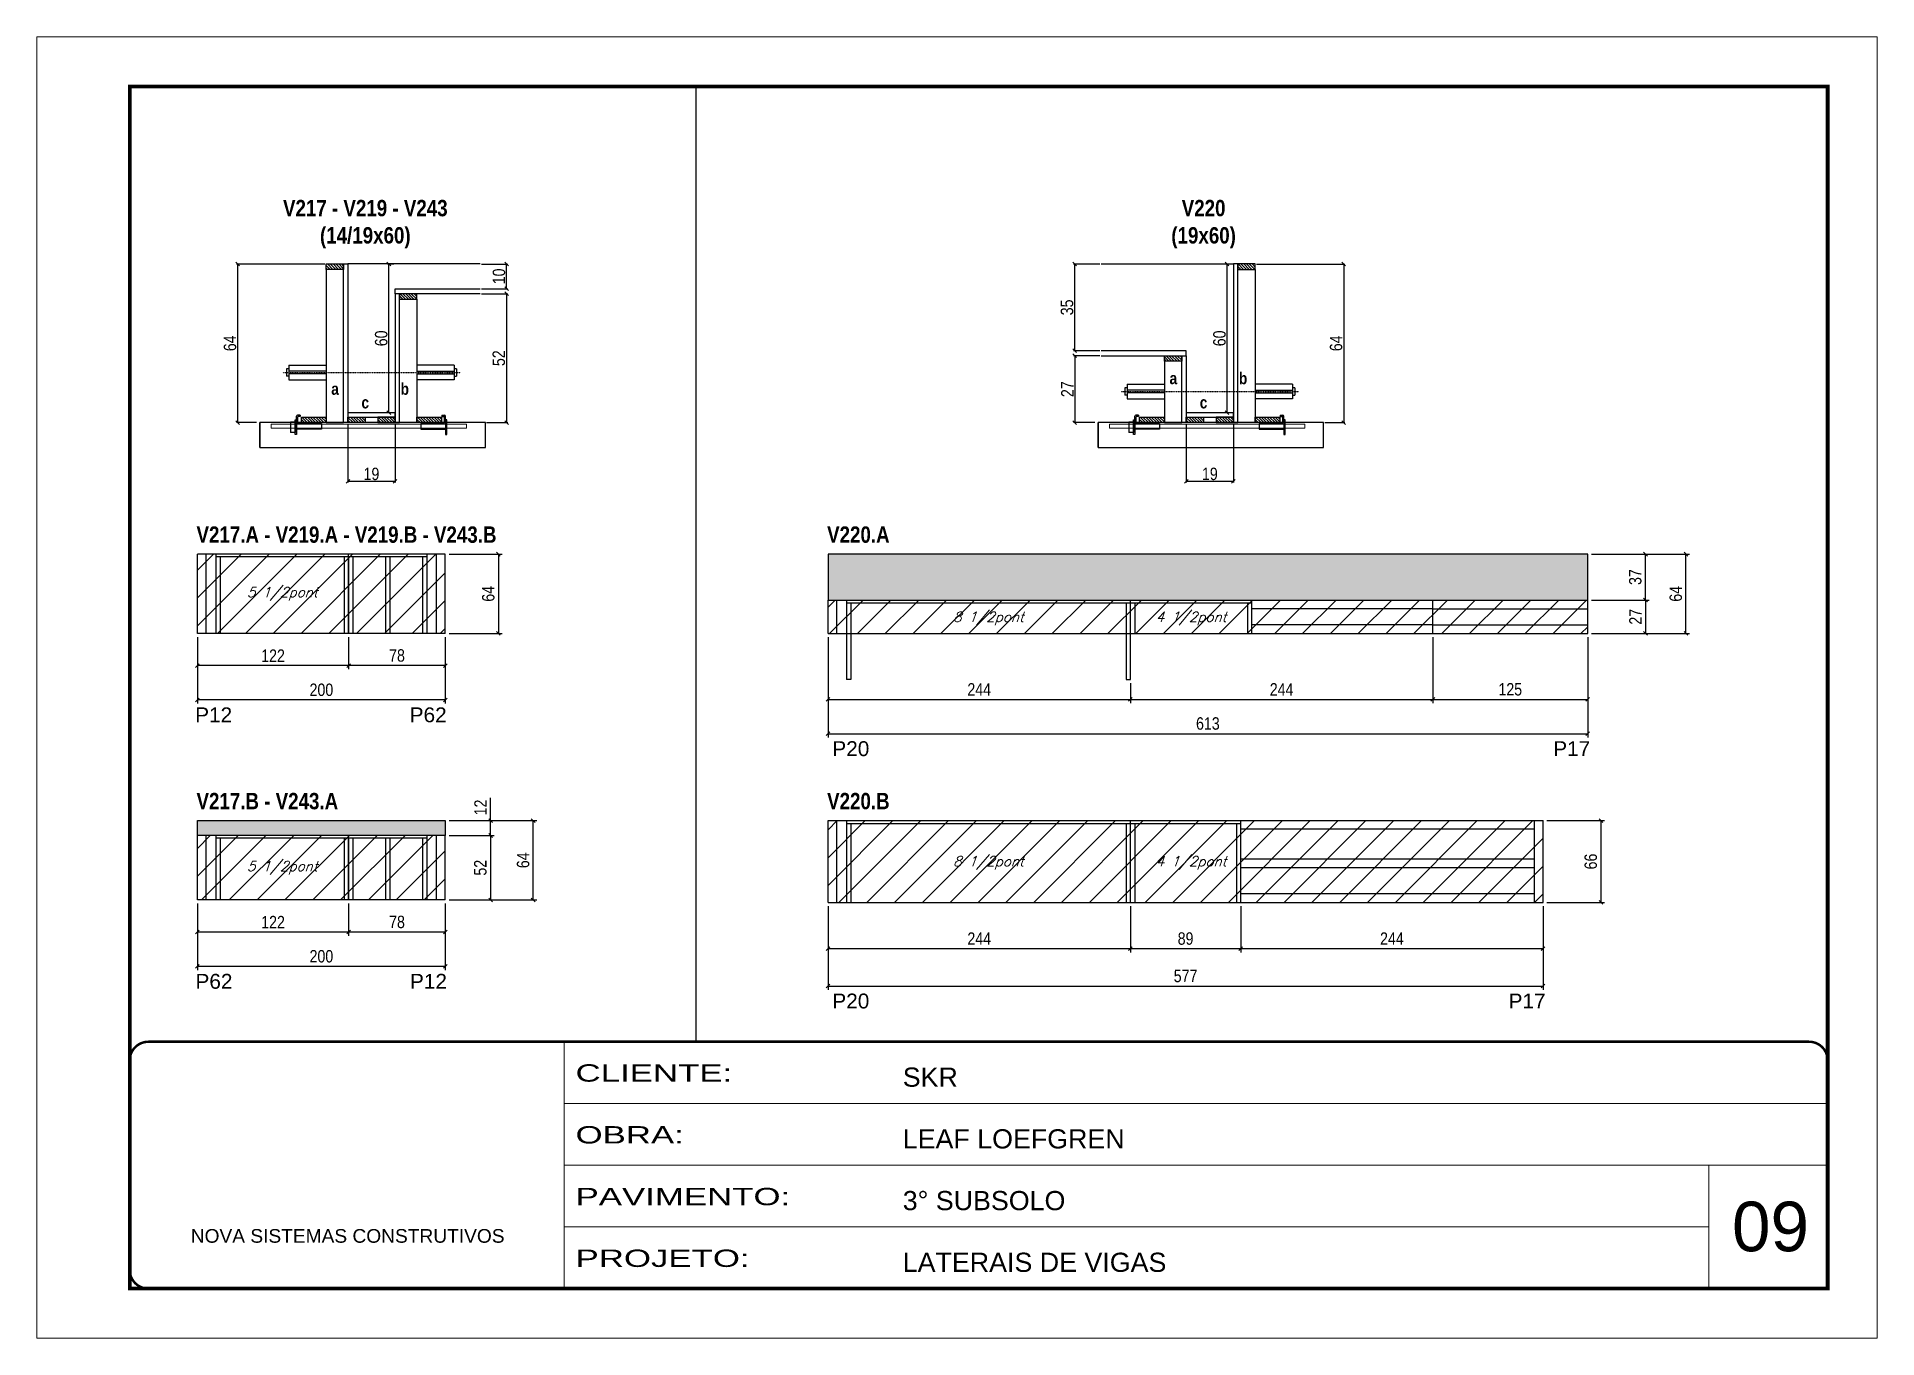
# Model space of a CAD drawing. Extents: x 3309 to 9590, y -2522 to 15424.
# Drawn here: x 3309 to 4794, y 11261 to 12311 of the extents above; entities that cross this region are included whole.
import ezdxf

# ---------------------------------------------------------------- set-up
doc = ezdxf.new("R2010")
doc.units = 0
for name, pattern in [('CONTINUO', [0]), ('DASHED', [0.75, 0.5, -0.25]), ('HIDDEN', [0.375, 0.25, -0.125])]:
    doc.linetypes.add(name, pattern=pattern)
for name, color, linetype in [('5', 5, 'Continuous'), ('barrote', 251, 'Continuous'), ('COTA', 241, 'Continuous'), ('detalhes', 4, 'Continuous'), ('NOMENCLATURA', 7, 'Continuous'), ('Painéis', 200, 'Continuous'), ('presilha', 1, 'Continuous'), ('SARR_2.2x10', 60, 'Continuous'), ('SARR_2.2x7', 40, 'Continuous'), ('SARR_3.5x7', 81, 'Continuous'), ('TENSOR', 3, 'Continuous'), ('texto', 7, 'Continuous')]:
    doc.layers.add(name, color=color, linetype=linetype)
for name, color, linetype, lineweight in [('CARIMBO', 255, 'Continuous', 9), ('CONCRETO', 251, 'Continuous', 25), ('Folhas', 255, 'Continuous', 9), ('Hachura', 251, 'Continuous', 9), ('SARRAFO DE PRESSAO', 251, 'DASHED', 9), ('SCO-___-LAJ', 2, 'Continuous', 0)]:
    doc.layers.add(name, color=color, linetype=linetype, lineweight=lineweight)
doc.styles.add('ARIAL', font='arial.ttf')
doc.styles.add('COTA TECNICA', font='techl___.ttf', dxfattribs={"height": 10})
doc.styles.add('COTA TECNICA 2X', font='techl___.ttf', dxfattribs={"height": 10})
doc.styles.add('Romans', font='romans.shx')
doc.styles.get("Standard").update_dxf_attribs({"font": 'arial.ttf'})
doc.styles.add('TECNICA', font='techb___.ttf', dxfattribs={"height": 10})
doc.styles.add('Tecnologia', font='')
doc.styles.get('Tecnologia').set_extended_font_data('Forgotten Futurist')
doc.dimstyles.new('PAINEL', dxfattribs={"dimtxt": 10, "dimasz": 3, "dimexe": 3, "dimexo": 3, "dimgap": 3, "dimtad": 1, "dimdec": 1, "dimzin": 12, "dimdsep": 46, "dimtxsty": 'COTA TECNICA', "dimblk1": 'OBLIQUE', "dimblk2": 'OBLIQUE', "dimsah": 1, "dimcen": 0.9, "dimclrd": 4, "dimclre": 4, "dimclrt": 240, "dimadec": 1, "dimazin": 3, "dimtfac": 1, "dimtdec": 1, "dimtmove": 0, "dimatfit": 3, "dimfxl": 1, "dimtolj": 1, "dimtzin": 12, "dimarcsym": 0})
doc.dimstyles.new('SECAO', dxfattribs={"dimscale": 0.333333, "dimtxt": 5, "dimasz": 9, "dimexe": 3, "dimexo": 3, "dimgap": 3, "dimtad": 1, "dimdec": 1, "dimlfac": 0.5, "dimzin": 12, "dimdsep": 46, "dimtxsty": 'COTA TECNICA 2X', "dimblk1": 'OBLIQUE', "dimblk2": 'OBLIQUE', "dimsah": 1, "dimcen": 0.9, "dimclrd": 4, "dimclre": 4, "dimclrt": 240, "dimadec": 1, "dimazin": 3, "dimtfac": 1, "dimtdec": 1, "dimtmove": 0, "dimatfit": 3, "dimfxl": 1, "dimtolj": 1, "dimtzin": 12, "dimarcsym": 0})
pattern_1 = [(135, (36795.9781, -111512.7385), (-1.122532015, -1.122532015), [])]
pattern_2 = [(135, (37472.3977, -111512.7385), (-1.122532015, -1.122532015), [])]

msp = doc.modelspace()

# ---------------------------------------------------------------- texts
at = {"layer": '5', "linetype": 'Continuous'}
for s, rotation, p in [('P12', 0.00004, (3437.15, 11757.65)), ('P62', 0.00004, (3610.25, 11757.65)), ('P20', 359.99996, (3951.3, 11730.38)), ('P17', 359.99996, (4532.98, 11730.38)), ('P62', 359.99996, (3437.42, 11542.65)), ('P12', 359.99996, (3610.51, 11542.65)), ('P20', 359.99996, (3951.3, 11526.77)), ('P17', 359.99996, (4496.98, 11526.77))]:
    msp.add_text(s, height=12, rotation=rotation, dxfattribs=at).set_placement(p)
at = {"layer": 'CARIMBO', "style": 'ARIAL'}
msp.add_text('09', height=40, dxfattribs=at).set_placement((4677.23, 11330.85))
at = {"layer": 'detalhes', "style": 'TECNICA'}
for s, p in [('a', (3546.97, 12021.87)), ('b', (3602.94, 12021.86)), ('a', (4223.39, 12030.41)), ('b', (4279.36, 12030.4)), ('c', (3571.33, 12010.9)), ('c', (4247.75, 12010.9))]:
    msp.add_text(s, height=9.6, dxfattribs=at).set_placement(p)
at = {"layer": 'NOMENCLATURA', "style": 'TECNICA'}
for s, p in [('V217.A - V219.A - V219.B - V243.B', (3438.23, 11902.47)), ('V220.A', (3947.06, 11902.47)), ('V217.B - V243.A', (3438.23, 11687.47)), ('V220.B', (3947.06, 11687.47))]:
    msp.add_text(s, height=13.2, dxfattribs=at).set_placement(p)
at = {"layer": 'NOMENCLATURA', "char_height": 13.2, "attachment_point": 2, "style": 'TECNICA'}
for s, insert in [('V217 - V219 - V243\\P(14/19x60)', (3574.44, 12179.13)), ('V220\\P(19x60)', (4250.86, 12179.13))]:
    msp.add_mtext_dynamic_manual_height_columns(s, width=300.2766, gutter_width=1, heights=[0], dxfattribs=dict(at, insert=insert))
at = {"layer": 'texto', "color": 2, "char_height": 8, "attachment_point": 5, "style": 'Romans'}
for s, insert in [('{\\Q19;\\C256;5 1/2pont}', (3507.45, 11861.29)), ('{\\Q19;\\C256;8 1/2pont}', (4077.28, 11841.39)), ('{\\Q19;\\C256;4 1/2pont}', (4240.78, 11841.39)), ('{\\Q19;\\C256;5 1/2pont}', (3507.45, 11640.28)), ('{\\Q19;\\C256;8 1/2pont}', (4077.28, 11644.18)), ('{\\Q19;\\C256;4 1/2pont}', (4240.78, 11644.18))]:
    msp.add_mtext(s, dxfattribs=dict(at, insert=insert))

# ---------------------------------------------------------------- blocks, each defined once
blk = doc.blocks.new('9999999999')
at = {"color": 30, "linetype": 'CONTINUO'}
for p, q in [((98564.6, 34230.2), (98564.6, 34429.4)), ((98564.6, 34379.6), (99584, 34379.6)), ((98564.6, 34329.8), (99488, 34329.8)), ((99584, 34329.8), (99488, 34329.8)), ((99488, 34329.8), (99488, 34230.2)), ((98564.6, 34280), (99488, 34280))]:
    blk.add_line(p, q, dxfattribs=at)
at = {"color": 30, "linetype": 'CONTINUO', "const_width": 2}
blk.add_lwpolyline([(99584, 34230.2), (99584, 34414.4, 0.414214), (99569, 34429.4), (98229, 34429.4, 0.414214), (98214, 34414.4), (98214, 34245.2, 0.414214), (98229, 34230.2), (99584, 34230.2)], format="xyb", dxfattribs=at)
at = {"layer": 'Folhas'}
blk.add_lwpolyline([(98139, 34190.2), (99624, 34190.2), (99624, 35240.2), (98139, 35240.2)], close=True, dxfattribs=at)
at = {"layer": 'Folhas', "color": 30, "const_width": 3}
blk.add_lwpolyline([(98214, 34230.2), (99584, 34230.2), (99584, 35200.2), (98214, 35200.2)], close=True, dxfattribs=at)
at = {"color": 7, "linetype": 'Continuous', "ltscale": 5, "style": 'ARIAL'}
for s, height, p in [('SKR', 15.48, (98837.7, 34393.1)), ('LEAF LOEFGREN', 15.483, (98837.7, 34343.3)), ('3° SUBSOLO', 15.48, (98837.7, 34293.5)), ('NOVA SISTEMAS CONSTRUTIVOS', 11.059, (98263.2, 34267.2)), ('LATERAIS DE VIGAS', 15.483, (98837.7, 34243.7))]:
    blk.add_text(s, height=height, dxfattribs=at).set_placement(p)
at = {"layer": 'Folhas', "color": 7, "style": 'Tecnologia', "width": 1.5}
for s, p in [('CLIENTE:', (98573.7, 34397.2)), ('OBRA:', (98573.7, 34347.3)), ('PAVIMENTO:', (98573.7, 34297.5)), ('PROJETO:', (98573.7, 34247.7))]:
    blk.add_text(s, height=14, dxfattribs=at).set_placement(p)
blk = doc.blocks.new('_Oblique')
at = {"color": 0, "linetype": 'ByBlock', "lineweight": -2}
blk.add_line((-0.5, -0.5), (0.5, 0.5), dxfattribs=at)
blk = doc.blocks.new('*D230')
at = {"layer": 'COTA', "color": 4, "lineweight": -2, "transparency": 16777216}
for p, q in [((3560.4, 11998.4), (3560.4, 11951)), ((3598.4, 11998.4), (3598.4, 11951)), ((3598.4, 11952), (3560.4, 11952))]:
    blk.add_line(p, q, dxfattribs=at)
at = {"layer": 'Defpoints', "color": 0, "transparency": 16777216}
for p in [(3560.4, 11999.4), (3598.4, 11999.4), (3560.4, 11952)]:
    blk.add_point(p, dxfattribs=at)
at = {"layer": 'COTA', "color": 4, "lineweight": -2, "transparency": 16777216, "xscale": 3, "yscale": 3, "zscale": 3, "rotation": 180}
blk.add_blockref('_Oblique', (3560.4, 11952), dxfattribs=at)
at = {"layer": 'COTA', "color": 4, "lineweight": -2, "transparency": 16777216, "xscale": 3, "yscale": 3, "zscale": 3}
blk.add_blockref('_Oblique', (3598.4, 11952), dxfattribs=at)
at = {"layer": 'COTA', "color": 240, "transparency": 16777216, "insert": (3579.4, 11958), "char_height": 10, "attachment_point": 5, "style": 'COTA TECNICA 2X'}
blk.add_mtext('\\A1;19', dxfattribs=at)
blk = doc.blocks.new('PRESILHA METÁLICA 1')
at = {"layer": 'presilha'}
for p, q in [((0, 13), (6, 13)), ((0, 13), (0, 0)), ((6, 0), (0, 0)), ((6, 15.5), (7.5, 15.5)), ((6, -2.5), (6, 15.5)), ((6, 13), (6, 0)), ((7.5, 10.6), (7.5, 19.9)), ((7.5, 15.5), (7.5, -2.5)), ((37.5, 4.1), (7.5, 4.1)), ((12, 21), (8.6, 21)), ((9, 11.6), (9, 18.9)), ((12, 19.5), (9.6, 19.5)), ((37.5, 11), (9.6, 11)), ((12, 21), (12, 19.5)), ((37.5, 11), (37.5, 4.1)), ((7.5, -2.5), (6, -2.5))]:
    blk.add_line(p, q, dxfattribs=at)
for centre, radius, start, end in [((8.6, 19.9), 1.14, 90, 180), ((9.6, 18.9), 0.57, 90, 180), ((9.6, 11.6), 0.57, 180, 270)]:
    blk.add_arc(centre, radius, start, end, dxfattribs=at)
blk = doc.blocks.new('PRESILHA METÁLICA 2')
at = {"layer": 'presilha'}
for p, q in [((-5.2, 23.5), (-5.2, 22)), ((-5.2, 23.5), (-1.9, 23.5)), ((-0.8, 14.6), (-0.8, 22.4)), ((-30.8, 13.5), (-30.8, 6.6)), ((-30.8, 13.5), (-2.8, 13.5)), ((-30.8, 6.6), (-0.8, 6.6)), ((-5.2, 22), (-2.8, 22)), ((-2.2, 14.1), (-2.2, 21.4)), ((0.8, 18), (-0.8, 18)), ((-0.8, 18), (-0.8, 0)), ((-0.8, 0), (0.8, 0)), ((0.8, 0), (0.8, 18))]:
    blk.add_line(p, q, dxfattribs=at)
for centre, radius, start, end in [((-1.9, 22.4), 1.14, 0, 90), ((-2.8, 21.4), 0.57, 0, 90), ((-2.8, 14.1), 0.57, 270, 0)]:
    blk.add_arc(centre, radius, start, end, dxfattribs=at)
blk = doc.blocks.new('*D231')
at = {"layer": 'COTA', "color": 4, "lineweight": -2, "transparency": 16777216}
for p, q in [((3541.8, 12127.4), (3470.4, 12127.4)), ((3471.4, 12127.4), (3471.4, 11999.4)), ((3486.6, 11999.4), (3470.4, 11999.4))]:
    blk.add_line(p, q, dxfattribs=at)
at = {"layer": 'Defpoints', "color": 0, "transparency": 16777216}
for p in [(3542.8, 12127.4), (3471.4, 11999.4), (3487.6, 11999.4)]:
    blk.add_point(p, dxfattribs=at)
at = {"layer": 'COTA', "color": 4, "lineweight": -2, "transparency": 16777216, "xscale": 3, "yscale": 3, "zscale": 3}
for p, rotation in [((3471.4, 12127.4), 90), ((3471.4, 11999.4), 270)]:
    blk.add_blockref('_Oblique', p, dxfattribs=dict(at, rotation=rotation))
at = {"layer": 'COTA', "color": 240, "transparency": 16777216, "insert": (3465.3, 12063.4), "char_height": 10, "attachment_point": 5, "rotation": 90, "style": 'COTA TECNICA 2X'}
blk.add_mtext('\\A1;64', dxfattribs=at)
blk = doc.blocks.new('*D232')
at = {"layer": 'COTA', "color": 4, "lineweight": -2, "transparency": 16777216}
for p, q in [((3668.1, 12103.4), (3689.4, 12103.4)), ((3688.4, 12103.4), (3688.4, 11999.4)), ((3672.3, 11999.4), (3689.4, 11999.4))]:
    blk.add_line(p, q, dxfattribs=at)
at = {"layer": 'Defpoints', "color": 0, "transparency": 16777216}
for p in [(3667.1, 12103.4), (3671.3, 11999.4), (3688.4, 11999.4)]:
    blk.add_point(p, dxfattribs=at)
at = {"layer": 'COTA', "color": 4, "lineweight": -2, "transparency": 16777216, "xscale": 3, "yscale": 3, "zscale": 3}
for p, rotation in [((3688.4, 12103.4), 90), ((3688.4, 11999.4), 270)]:
    blk.add_blockref('_Oblique', p, dxfattribs=dict(at, rotation=rotation))
at = {"layer": 'COTA', "color": 240, "transparency": 16777216, "insert": (3682.2, 12051.4), "char_height": 10, "attachment_point": 5, "rotation": 90, "style": 'COTA TECNICA 2X'}
blk.add_mtext('\\A1;52', dxfattribs=at)
blk = doc.blocks.new('*D233')
at = {"layer": 'COTA', "color": 4, "lineweight": -2, "transparency": 16777216}
for p, q in [((3597.4, 12127.4), (3592.4, 12127.4)), ((3593.4, 12007.4), (3593.4, 12127.4)), ((3597.4, 12007.4), (3592.4, 12007.4))]:
    blk.add_line(p, q, dxfattribs=at)
at = {"layer": 'Defpoints', "color": 0, "transparency": 16777216}
for p in [(3593.4, 12127.4), (3598.4, 12127.4), (3598.4, 12007.4)]:
    blk.add_point(p, dxfattribs=at)
at = {"layer": 'COTA', "color": 4, "lineweight": -2, "transparency": 16777216, "xscale": 3, "yscale": 3, "zscale": 3}
for p, rotation in [((3593.4, 12127.4), 90), ((3593.4, 12007.4), 270)]:
    blk.add_blockref('_Oblique', p, dxfattribs=dict(at, rotation=rotation))
at = {"layer": 'COTA', "color": 240, "transparency": 16777216, "insert": (3587.3, 12067.4), "char_height": 10, "attachment_point": 5, "rotation": 90, "style": 'COTA TECNICA 2X'}
blk.add_mtext('\\A1;60', dxfattribs=at)
blk = doc.blocks.new('*D234')
at = {"layer": 'COTA', "color": 4, "lineweight": -2, "transparency": 16777216}
for p, q in [((3668.1, 12127.4), (3689.4, 12127.4)), ((3688.4, 12107.4), (3688.4, 12127.4)), ((3668.1, 12107.4), (3689.4, 12107.4))]:
    blk.add_line(p, q, dxfattribs=at)
at = {"layer": 'Defpoints', "color": 0, "transparency": 16777216}
for p in [(3667.1, 12127.4), (3688.4, 12127.4), (3667.1, 12107.4)]:
    blk.add_point(p, dxfattribs=at)
at = {"layer": 'COTA', "color": 4, "lineweight": -2, "transparency": 16777216, "xscale": 3, "yscale": 3, "zscale": 3}
for p, rotation in [((3688.4, 12127.4), 90), ((3688.4, 12107.4), 270)]:
    blk.add_blockref('_Oblique', p, dxfattribs=dict(at, rotation=rotation))
at = {"layer": 'COTA', "color": 240, "transparency": 16777216, "insert": (3682.3, 12117.4), "char_height": 10, "attachment_point": 5, "rotation": 90, "style": 'COTA TECNICA 2X'}
blk.add_mtext('\\A1;10', dxfattribs=at)
blk = doc.blocks.new('*D235')
at = {"layer": 'COTA', "color": 4, "linetype": 'ByBlock', "lineweight": -2, "transparency": 16777216}
for p, q in [((3561, 11826.3), (3561, 11800.4)), ((3639, 11826.3), (3639, 11800.4)), ((3639, 11803.4), (3561, 11803.4))]:
    blk.add_line(p, q, dxfattribs=at)
at = {"layer": 'Defpoints', "color": 0, "linetype": 'ByBlock', "transparency": 16777216}
for p in [(3561, 11829.3), (3639, 11829.3), (3561, 11803.4)]:
    blk.add_point(p, dxfattribs=at)
at = {"layer": 'COTA', "color": 4, "linetype": 'ByBlock', "lineweight": -2, "transparency": 16777216, "xscale": 3, "yscale": 3, "zscale": 3, "rotation": 180}
blk.add_blockref('_Oblique', (3561, 11803.4), dxfattribs=at)
at = {"layer": 'COTA', "color": 4, "linetype": 'ByBlock', "lineweight": -2, "transparency": 16777216, "xscale": 3, "yscale": 3, "zscale": 3}
blk.add_blockref('_Oblique', (3639, 11803.4), dxfattribs=at)
at = {"layer": 'COTA', "color": 240, "linetype": 'ByBlock', "transparency": 16777216, "insert": (3600, 11811.5), "char_height": 10, "attachment_point": 5, "style": 'COTA TECNICA'}
blk.add_mtext('\\A1;78', dxfattribs=at)
blk = doc.blocks.new('*D236')
at = {"layer": 'COTA', "color": 4, "linetype": 'ByBlock', "lineweight": -2, "transparency": 16777216}
for p, q in [((3439, 11826.3), (3439, 11800.4)), ((3561, 11826.3), (3561, 11800.4)), ((3561, 11803.4), (3439, 11803.4))]:
    blk.add_line(p, q, dxfattribs=at)
at = {"layer": 'Defpoints', "color": 0, "linetype": 'ByBlock', "transparency": 16777216}
for p in [(3439, 11829.3), (3561, 11829.3), (3439, 11803.4)]:
    blk.add_point(p, dxfattribs=at)
at = {"layer": 'COTA', "color": 4, "linetype": 'ByBlock', "lineweight": -2, "transparency": 16777216, "xscale": 3, "yscale": 3, "zscale": 3, "rotation": 180}
blk.add_blockref('_Oblique', (3439, 11803.4), dxfattribs=at)
at = {"layer": 'COTA', "color": 4, "linetype": 'ByBlock', "lineweight": -2, "transparency": 16777216, "xscale": 3, "yscale": 3, "zscale": 3}
blk.add_blockref('_Oblique', (3561, 11803.4), dxfattribs=at)
at = {"layer": 'COTA', "color": 240, "linetype": 'ByBlock', "transparency": 16777216, "insert": (3500, 11811.4), "char_height": 10, "attachment_point": 5, "style": 'COTA TECNICA'}
blk.add_mtext('\\A1;122', dxfattribs=at)
blk = doc.blocks.new('*D248')
at = {"layer": 'COTA', "color": 4, "linetype": 'ByBlock', "lineweight": -2, "transparency": 16777216}
for p, q in [((3439, 11826.3), (3439, 11772.7)), ((3639, 11826.3), (3639, 11772.7)), ((3639, 11775.7), (3439, 11775.7))]:
    blk.add_line(p, q, dxfattribs=at)
at = {"layer": 'Defpoints', "color": 0, "linetype": 'ByBlock', "transparency": 16777216}
for p in [(3439, 11829.3), (3639, 11829.3), (3439, 11775.7)]:
    blk.add_point(p, dxfattribs=at)
at = {"layer": 'COTA', "color": 4, "linetype": 'ByBlock', "lineweight": -2, "transparency": 16777216, "xscale": 3, "yscale": 3, "zscale": 3, "rotation": 180}
blk.add_blockref('_Oblique', (3439, 11775.7), dxfattribs=at)
at = {"layer": 'COTA', "color": 4, "linetype": 'ByBlock', "lineweight": -2, "transparency": 16777216, "xscale": 3, "yscale": 3, "zscale": 3}
blk.add_blockref('_Oblique', (3639, 11775.7), dxfattribs=at)
at = {"layer": 'COTA', "color": 240, "linetype": 'ByBlock', "transparency": 16777216, "insert": (3539, 11783.8), "char_height": 10, "attachment_point": 5, "style": 'COTA TECNICA'}
blk.add_mtext('\\A1;200', dxfattribs=at)
blk = doc.blocks.new('*D249')
at = {"layer": 'COTA', "color": 4, "lineweight": -2, "transparency": 16777216}
for p, q in [((3642, 11893.3), (3684.8, 11893.3)), ((3681.8, 11893.3), (3681.8, 11829.3)), ((3642, 11829.3), (3684.8, 11829.3))]:
    blk.add_line(p, q, dxfattribs=at)
at = {"layer": 'Defpoints', "color": 0, "transparency": 16777216}
for p in [(3639, 11893.3), (3639, 11829.3), (3681.8, 11829.3)]:
    blk.add_point(p, dxfattribs=at)
at = {"layer": 'COTA', "color": 4, "lineweight": -2, "transparency": 16777216, "xscale": 3, "yscale": 3, "zscale": 3}
for p, rotation in [((3681.8, 11893.3), 90), ((3681.8, 11829.3), 270)]:
    blk.add_blockref('_Oblique', p, dxfattribs=dict(at, rotation=rotation))
at = {"layer": 'COTA', "color": 240, "transparency": 16777216, "insert": (3673.7, 11861.3), "char_height": 10, "attachment_point": 5, "rotation": 90, "style": 'COTA TECNICA'}
blk.add_mtext('\\A1;64', dxfattribs=at)
blk = doc.blocks.new('*D237')
at = {"layer": 'COTA', "color": 4, "linetype": 'ByBlock', "lineweight": -2, "transparency": 16777216}
for p, q in [((3561, 11611.3), (3561, 11585.4)), ((3639, 11611.3), (3639, 11585.4)), ((3639, 11588.4), (3561, 11588.4))]:
    blk.add_line(p, q, dxfattribs=at)
at = {"layer": 'Defpoints', "color": 0, "linetype": 'ByBlock', "transparency": 16777216}
for p in [(3561, 11614.3), (3639, 11614.3), (3561, 11588.4)]:
    blk.add_point(p, dxfattribs=at)
at = {"layer": 'COTA', "color": 4, "linetype": 'ByBlock', "lineweight": -2, "transparency": 16777216, "xscale": 3, "yscale": 3, "zscale": 3, "rotation": 180}
blk.add_blockref('_Oblique', (3561, 11588.4), dxfattribs=at)
at = {"layer": 'COTA', "color": 4, "linetype": 'ByBlock', "lineweight": -2, "transparency": 16777216, "xscale": 3, "yscale": 3, "zscale": 3}
blk.add_blockref('_Oblique', (3639, 11588.4), dxfattribs=at)
at = {"layer": 'COTA', "color": 240, "linetype": 'ByBlock', "transparency": 16777216, "insert": (3600, 11596.5), "char_height": 10, "attachment_point": 5, "style": 'COTA TECNICA'}
blk.add_mtext('\\A1;78', dxfattribs=at)
blk = doc.blocks.new('*D238')
at = {"layer": 'COTA', "color": 4, "linetype": 'ByBlock', "lineweight": -2, "transparency": 16777216}
for p, q in [((3439, 11611.3), (3439, 11585.4)), ((3561, 11611.3), (3561, 11585.4)), ((3561, 11588.4), (3439, 11588.4))]:
    blk.add_line(p, q, dxfattribs=at)
at = {"layer": 'Defpoints', "color": 0, "linetype": 'ByBlock', "transparency": 16777216}
for p in [(3439, 11614.3), (3561, 11614.3), (3439, 11588.4)]:
    blk.add_point(p, dxfattribs=at)
at = {"layer": 'COTA', "color": 4, "linetype": 'ByBlock', "lineweight": -2, "transparency": 16777216, "xscale": 3, "yscale": 3, "zscale": 3, "rotation": 180}
blk.add_blockref('_Oblique', (3439, 11588.4), dxfattribs=at)
at = {"layer": 'COTA', "color": 4, "linetype": 'ByBlock', "lineweight": -2, "transparency": 16777216, "xscale": 3, "yscale": 3, "zscale": 3}
blk.add_blockref('_Oblique', (3561, 11588.4), dxfattribs=at)
at = {"layer": 'COTA', "color": 240, "linetype": 'ByBlock', "transparency": 16777216, "insert": (3500, 11596.4), "char_height": 10, "attachment_point": 5, "style": 'COTA TECNICA'}
blk.add_mtext('\\A1;122', dxfattribs=at)
blk = doc.blocks.new('*D250')
at = {"layer": 'COTA', "color": 4, "linetype": 'ByBlock', "lineweight": -2, "transparency": 16777216}
for p, q in [((3439, 11611.3), (3439, 11557.7)), ((3639, 11611.3), (3639, 11557.7)), ((3639, 11560.7), (3439, 11560.7))]:
    blk.add_line(p, q, dxfattribs=at)
at = {"layer": 'Defpoints', "color": 0, "linetype": 'ByBlock', "transparency": 16777216}
for p in [(3439, 11614.3), (3639, 11614.3), (3439, 11560.7)]:
    blk.add_point(p, dxfattribs=at)
at = {"layer": 'COTA', "color": 4, "linetype": 'ByBlock', "lineweight": -2, "transparency": 16777216, "xscale": 3, "yscale": 3, "zscale": 3, "rotation": 180}
blk.add_blockref('_Oblique', (3439, 11560.7), dxfattribs=at)
at = {"layer": 'COTA', "color": 4, "linetype": 'ByBlock', "lineweight": -2, "transparency": 16777216, "xscale": 3, "yscale": 3, "zscale": 3}
blk.add_blockref('_Oblique', (3639, 11560.7), dxfattribs=at)
at = {"layer": 'COTA', "color": 240, "linetype": 'ByBlock', "transparency": 16777216, "insert": (3539, 11568.8), "char_height": 10, "attachment_point": 5, "style": 'COTA TECNICA'}
blk.add_mtext('\\A1;200', dxfattribs=at)
blk = doc.blocks.new('*D251')
at = {"layer": 'COTA', "color": 4, "lineweight": -2, "transparency": 16777216}
for p, q in [((3642, 11666.3), (3678.5, 11666.3)), ((3675.5, 11666.3), (3675.5, 11614.3)), ((3642, 11614.3), (3678.5, 11614.3))]:
    blk.add_line(p, q, dxfattribs=at)
at = {"layer": 'Defpoints', "color": 0, "transparency": 16777216}
for p in [(3639, 11666.3), (3639, 11614.3), (3675.5, 11614.3)]:
    blk.add_point(p, dxfattribs=at)
at = {"layer": 'COTA', "color": 4, "lineweight": -2, "transparency": 16777216, "xscale": 3, "yscale": 3, "zscale": 3}
for p, rotation in [((3675.5, 11666.3), 90), ((3675.5, 11614.3), 270)]:
    blk.add_blockref('_Oblique', p, dxfattribs=dict(at, rotation=rotation))
at = {"layer": 'COTA', "color": 240, "transparency": 16777216, "insert": (3667.3, 11640.3), "char_height": 10, "attachment_point": 5, "rotation": 90, "style": 'COTA TECNICA'}
blk.add_mtext('\\A1;52', dxfattribs=at)
blk = doc.blocks.new('*D252')
at = {"layer": 'COTA', "color": 4, "lineweight": -2, "transparency": 16777216}
for p, q in [((3675.5, 11678.3), (3675.5, 11696.6)), ((3642, 11678.3), (3678.5, 11678.3)), ((3675.5, 11666.3), (3675.5, 11678.3)), ((3642, 11666.3), (3678.5, 11666.3))]:
    blk.add_line(p, q, dxfattribs=at)
at = {"layer": 'Defpoints', "color": 0, "transparency": 16777216}
for p in [(3639, 11678.3), (3675.5, 11678.3), (3639, 11666.3)]:
    blk.add_point(p, dxfattribs=at)
at = {"layer": 'COTA', "color": 4, "lineweight": -2, "transparency": 16777216, "xscale": 3, "yscale": 3, "zscale": 3}
for p, rotation in [((3675.5, 11678.3), 90), ((3675.5, 11666.3), 270)]:
    blk.add_blockref('_Oblique', p, dxfattribs=dict(at, rotation=rotation))
at = {"layer": 'COTA', "color": 240, "transparency": 16777216, "insert": (3667.4, 11688.9), "char_height": 10, "attachment_point": 5, "rotation": 90, "style": 'COTA TECNICA'}
blk.add_mtext('\\A1;12', dxfattribs=at)
blk = doc.blocks.new('*D253')
at = {"layer": 'COTA', "color": 4, "lineweight": -2, "transparency": 16777216}
for p, q in [((3642, 11678.3), (3712.9, 11678.3)), ((3709.9, 11614.3), (3709.9, 11678.3)), ((3642, 11614.3), (3712.9, 11614.3))]:
    blk.add_line(p, q, dxfattribs=at)
at = {"layer": 'Defpoints', "color": 0, "transparency": 16777216}
for p in [(3639, 11678.3), (3709.9, 11678.3), (3639, 11614.3)]:
    blk.add_point(p, dxfattribs=at)
at = {"layer": 'COTA', "color": 4, "lineweight": -2, "transparency": 16777216, "xscale": 3, "yscale": 3, "zscale": 3}
for p, rotation in [((3709.9, 11678.3), 90), ((3709.9, 11614.3), 270)]:
    blk.add_blockref('_Oblique', p, dxfattribs=dict(at, rotation=rotation))
at = {"layer": 'COTA', "color": 240, "transparency": 16777216, "insert": (3701.8, 11646.3), "char_height": 10, "attachment_point": 5, "rotation": 90, "style": 'COTA TECNICA'}
blk.add_mtext('\\A1;64', dxfattribs=at)
blk = doc.blocks.new('*D239')
at = {"layer": 'COTA', "color": 4, "lineweight": -2, "transparency": 16777216}
for p, q in [((4236.9, 11998.4), (4236.9, 11951)), ((4274.9, 11998.4), (4274.9, 11951)), ((4274.9, 11952), (4236.9, 11952))]:
    blk.add_line(p, q, dxfattribs=at)
at = {"layer": 'Defpoints', "color": 0, "transparency": 16777216}
for p in [(4236.9, 11999.4), (4274.9, 11999.4), (4236.9, 11952)]:
    blk.add_point(p, dxfattribs=at)
at = {"layer": 'COTA', "color": 4, "lineweight": -2, "transparency": 16777216, "xscale": 3, "yscale": 3, "zscale": 3, "rotation": 180}
blk.add_blockref('_Oblique', (4236.9, 11952), dxfattribs=at)
at = {"layer": 'COTA', "color": 4, "lineweight": -2, "transparency": 16777216, "xscale": 3, "yscale": 3, "zscale": 3}
blk.add_blockref('_Oblique', (4274.9, 11952), dxfattribs=at)
at = {"layer": 'COTA', "color": 240, "transparency": 16777216, "insert": (4255.9, 11958), "char_height": 10, "attachment_point": 5, "style": 'COTA TECNICA 2X'}
blk.add_mtext('\\A1;19', dxfattribs=at)
blk = doc.blocks.new('*D240')
at = {"layer": 'COTA', "color": 4, "lineweight": -2, "transparency": 16777216}
for p, q in [((4293.5, 12127.4), (4364.9, 12127.4)), ((4363.9, 12127.4), (4363.9, 11999.4)), ((4348.7, 11999.4), (4364.9, 11999.4))]:
    blk.add_line(p, q, dxfattribs=at)
at = {"layer": 'Defpoints', "color": 0, "transparency": 16777216}
for p in [(4292.5, 12127.4), (4347.7, 11999.4), (4363.9, 11999.4)]:
    blk.add_point(p, dxfattribs=at)
at = {"layer": 'COTA', "color": 4, "lineweight": -2, "transparency": 16777216, "xscale": 3, "yscale": 3, "zscale": 3}
for p, rotation in [((4363.9, 12127.4), 90), ((4363.9, 11999.4), 270)]:
    blk.add_blockref('_Oblique', p, dxfattribs=dict(at, rotation=rotation))
at = {"layer": 'COTA', "color": 240, "transparency": 16777216, "insert": (4357.8, 12063.4), "char_height": 10, "attachment_point": 5, "rotation": 90, "style": 'COTA TECNICA 2X'}
blk.add_mtext('\\A1;64', dxfattribs=at)
blk = doc.blocks.new('*D241')
at = {"layer": 'COTA', "color": 4, "lineweight": -2, "transparency": 16777216}
for p, q in [((4167.2, 12053.4), (4145.9, 12053.4)), ((4146.9, 12053.4), (4146.9, 11999.4)), ((4163, 11999.4), (4145.9, 11999.4))]:
    blk.add_line(p, q, dxfattribs=at)
at = {"layer": 'Defpoints', "color": 0, "transparency": 16777216}
for p in [(4168.2, 12053.4), (4146.9, 11999.4), (4164, 11999.4)]:
    blk.add_point(p, dxfattribs=at)
at = {"layer": 'COTA', "color": 4, "lineweight": -2, "transparency": 16777216, "xscale": 3, "yscale": 3, "zscale": 3}
for p, rotation in [((4146.9, 12053.4), 90), ((4146.9, 11999.4), 270)]:
    blk.add_blockref('_Oblique', p, dxfattribs=dict(at, rotation=rotation))
at = {"layer": 'COTA', "color": 240, "transparency": 16777216, "insert": (4140.9, 12026.4), "char_height": 10, "attachment_point": 5, "rotation": 90, "style": 'COTA TECNICA 2X'}
blk.add_mtext('\\A1;27', dxfattribs=at)
blk = doc.blocks.new('*D242')
at = {"layer": 'COTA', "color": 4, "lineweight": -2, "transparency": 16777216}
for p, q in [((4273.9, 12127.4), (4268.8, 12127.4)), ((4269.8, 12007.4), (4269.8, 12127.4)), ((4273.9, 12007.4), (4268.8, 12007.4))]:
    blk.add_line(p, q, dxfattribs=at)
at = {"layer": 'Defpoints', "color": 0, "transparency": 16777216}
for p in [(4269.8, 12127.4), (4274.9, 12127.4), (4274.9, 12007.4)]:
    blk.add_point(p, dxfattribs=at)
at = {"layer": 'COTA', "color": 4, "lineweight": -2, "transparency": 16777216, "xscale": 3, "yscale": 3, "zscale": 3}
for p, rotation in [((4269.8, 12127.4), 90), ((4269.8, 12007.4), 270)]:
    blk.add_blockref('_Oblique', p, dxfattribs=dict(at, rotation=rotation))
at = {"layer": 'COTA', "color": 240, "transparency": 16777216, "insert": (4263.7, 12067.4), "char_height": 10, "attachment_point": 5, "rotation": 90, "style": 'COTA TECNICA 2X'}
blk.add_mtext('\\A1;60', dxfattribs=at)
blk = doc.blocks.new('*D243')
at = {"layer": 'COTA', "color": 4, "lineweight": -2, "transparency": 16777216}
for p, q in [((4167.2, 12127.4), (4145.9, 12127.4)), ((4146.9, 12057.4), (4146.9, 12127.4)), ((4167.2, 12057.4), (4145.9, 12057.4))]:
    blk.add_line(p, q, dxfattribs=at)
at = {"layer": 'Defpoints', "color": 0, "transparency": 16777216}
for p in [(4146.9, 12127.4), (4168.2, 12127.4), (4168.2, 12057.4)]:
    blk.add_point(p, dxfattribs=at)
at = {"layer": 'COTA', "color": 4, "lineweight": -2, "transparency": 16777216, "xscale": 3, "yscale": 3, "zscale": 3}
for p, rotation in [((4146.9, 12127.4), 90), ((4146.9, 12057.4), 270)]:
    blk.add_blockref('_Oblique', p, dxfattribs=dict(at, rotation=rotation))
at = {"layer": 'COTA', "color": 240, "transparency": 16777216, "insert": (4140.7, 12092.4), "char_height": 10, "attachment_point": 5, "rotation": 90, "style": 'COTA TECNICA 2X'}
blk.add_mtext('\\A1;35', dxfattribs=at)
blk = doc.blocks.new('*D244')
at = {"layer": 'COTA', "color": 4, "linetype": 'ByBlock', "lineweight": -2, "transparency": 16777216}
for p, q in [((3947.8, 11826.3), (3947.8, 11773.1)), ((3947.8, 11776.1), (4191.8, 11776.1)), ((4191.8, 11789.3), (4191.8, 11773.1))]:
    blk.add_line(p, q, dxfattribs=at)
at = {"layer": 'Defpoints', "color": 0, "linetype": 'ByBlock', "transparency": 16777216}
for p in [(3947.8, 11829.3), (4191.8, 11792.3), (4191.8, 11776.1)]:
    blk.add_point(p, dxfattribs=at)
at = {"layer": 'COTA', "color": 4, "linetype": 'ByBlock', "lineweight": -2, "transparency": 16777216, "xscale": 3, "yscale": 3, "zscale": 3, "rotation": 180}
blk.add_blockref('_Oblique', (3947.8, 11776.1), dxfattribs=at)
at = {"layer": 'COTA', "color": 4, "linetype": 'ByBlock', "lineweight": -2, "transparency": 16777216, "xscale": 3, "yscale": 3, "zscale": 3}
blk.add_blockref('_Oblique', (4191.8, 11776.1), dxfattribs=at)
at = {"layer": 'COTA', "color": 240, "linetype": 'ByBlock', "transparency": 16777216, "insert": (4069.8, 11784.2), "char_height": 10, "attachment_point": 5, "style": 'COTA TECNICA'}
blk.add_mtext('\\A1;244', dxfattribs=at)
blk = doc.blocks.new('*D245')
at = {"layer": 'COTA', "color": 4, "linetype": 'ByBlock', "lineweight": -2, "transparency": 16777216}
for p, q in [((4435.8, 11826.3), (4435.8, 11773.1)), ((4560.8, 11826.3), (4560.8, 11773.1)), ((4435.8, 11776.1), (4560.8, 11776.1))]:
    blk.add_line(p, q, dxfattribs=at)
at = {"layer": 'Defpoints', "color": 0, "linetype": 'ByBlock', "transparency": 16777216}
for p in [(4435.8, 11829.3), (4560.8, 11829.3), (4560.8, 11776.1)]:
    blk.add_point(p, dxfattribs=at)
at = {"layer": 'COTA', "color": 4, "linetype": 'ByBlock', "lineweight": -2, "transparency": 16777216, "xscale": 3, "yscale": 3, "zscale": 3, "rotation": 180}
blk.add_blockref('_Oblique', (4435.8, 11776.1), dxfattribs=at)
at = {"layer": 'COTA', "color": 4, "linetype": 'ByBlock', "lineweight": -2, "transparency": 16777216, "xscale": 3, "yscale": 3, "zscale": 3}
blk.add_blockref('_Oblique', (4560.8, 11776.1), dxfattribs=at)
at = {"layer": 'COTA', "color": 240, "linetype": 'ByBlock', "transparency": 16777216, "insert": (4498.3, 11784.2), "char_height": 10, "attachment_point": 5, "style": 'COTA TECNICA'}
blk.add_mtext('\\A1;125', dxfattribs=at)
blk = doc.blocks.new('*D254')
at = {"layer": 'COTA', "color": 4, "linetype": 'ByBlock', "lineweight": -2, "transparency": 16777216}
for p, q in [((3947.8, 11826.3), (3947.8, 11745.4)), ((4560.8, 11826.3), (4560.8, 11745.4)), ((3947.8, 11748.4), (4560.8, 11748.4))]:
    blk.add_line(p, q, dxfattribs=at)
at = {"layer": 'Defpoints', "color": 0, "linetype": 'ByBlock', "transparency": 16777216}
for p in [(3947.8, 11829.3), (4560.8, 11829.3), (4560.8, 11748.4)]:
    blk.add_point(p, dxfattribs=at)
at = {"layer": 'COTA', "color": 4, "linetype": 'ByBlock', "lineweight": -2, "transparency": 16777216, "xscale": 3, "yscale": 3, "zscale": 3, "rotation": 180}
blk.add_blockref('_Oblique', (3947.8, 11748.4), dxfattribs=at)
at = {"layer": 'COTA', "color": 4, "linetype": 'ByBlock', "lineweight": -2, "transparency": 16777216, "xscale": 3, "yscale": 3, "zscale": 3}
blk.add_blockref('_Oblique', (4560.8, 11748.4), dxfattribs=at)
at = {"layer": 'COTA', "color": 240, "linetype": 'ByBlock', "transparency": 16777216, "insert": (4254.3, 11756.6), "char_height": 10, "attachment_point": 5, "style": 'COTA TECNICA'}
blk.add_mtext('\\A1;613', dxfattribs=at)
blk = doc.blocks.new('*D255')
at = {"layer": 'COTA', "color": 4, "lineweight": -2, "transparency": 16777216}
for p, q in [((4435.8, 11826.3), (4435.8, 11773.1)), ((4191.8, 11789.3), (4191.8, 11773.1)), ((4191.8, 11776.1), (4435.8, 11776.1))]:
    blk.add_line(p, q, dxfattribs=at)
at = {"layer": 'Defpoints', "color": 0, "transparency": 16777216}
for p in [(4435.8, 11829.3), (4191.8, 11792.3), (4435.8, 11776.1)]:
    blk.add_point(p, dxfattribs=at)
at = {"layer": 'COTA', "color": 4, "lineweight": -2, "transparency": 16777216, "xscale": 3, "yscale": 3, "zscale": 3, "rotation": 180}
blk.add_blockref('_Oblique', (4191.8, 11776.1), dxfattribs=at)
at = {"layer": 'COTA', "color": 4, "lineweight": -2, "transparency": 16777216, "xscale": 3, "yscale": 3, "zscale": 3}
blk.add_blockref('_Oblique', (4435.8, 11776.1), dxfattribs=at)
at = {"layer": 'COTA', "color": 240, "transparency": 16777216, "insert": (4313.8, 11784.2), "char_height": 10, "attachment_point": 5, "style": 'COTA TECNICA'}
blk.add_mtext('\\A1;244', dxfattribs=at)
blk = doc.blocks.new('*D256')
at = {"layer": 'COTA', "color": 4, "lineweight": -2, "transparency": 16777216}
for p, q in [((4563.8, 11856.3), (4610.4, 11856.3)), ((4607.4, 11856.3), (4607.4, 11829.3)), ((4563.8, 11829.3), (4610.4, 11829.3))]:
    blk.add_line(p, q, dxfattribs=at)
at = {"layer": 'Defpoints', "color": 0, "transparency": 16777216}
for p in [(4560.8, 11856.3), (4560.8, 11829.3), (4607.4, 11829.3)]:
    blk.add_point(p, dxfattribs=at)
at = {"layer": 'COTA', "color": 4, "lineweight": -2, "transparency": 16777216, "xscale": 3, "yscale": 3, "zscale": 3}
for p, rotation in [((4607.4, 11856.3), 90), ((4607.4, 11829.3), 270)]:
    blk.add_blockref('_Oblique', p, dxfattribs=dict(at, rotation=rotation))
at = {"layer": 'COTA', "color": 240, "transparency": 16777216, "insert": (4599.3, 11842.8), "char_height": 10, "attachment_point": 5, "rotation": 90, "style": 'COTA TECNICA'}
blk.add_mtext('\\A1;27', dxfattribs=at)
blk = doc.blocks.new('*D257')
at = {"layer": 'COTA', "color": 4, "lineweight": -2, "transparency": 16777216}
for p, q in [((4563.8, 11893.3), (4610.4, 11893.3)), ((4607.4, 11856.3), (4607.4, 11893.3)), ((4563.8, 11856.3), (4610.4, 11856.3))]:
    blk.add_line(p, q, dxfattribs=at)
at = {"layer": 'Defpoints', "color": 0, "transparency": 16777216}
for p in [(4560.8, 11893.3), (4607.4, 11893.3), (4560.8, 11856.3)]:
    blk.add_point(p, dxfattribs=at)
at = {"layer": 'COTA', "color": 4, "lineweight": -2, "transparency": 16777216, "xscale": 3, "yscale": 3, "zscale": 3}
for p, rotation in [((4607.4, 11893.3), 90), ((4607.4, 11856.3), 270)]:
    blk.add_blockref('_Oblique', p, dxfattribs=dict(at, rotation=rotation))
at = {"layer": 'COTA', "color": 240, "transparency": 16777216, "insert": (4599.2, 11874.8), "char_height": 10, "attachment_point": 5, "rotation": 90, "style": 'COTA TECNICA'}
blk.add_mtext('\\A1;37', dxfattribs=at)
blk = doc.blocks.new('*D258')
at = {"layer": 'COTA', "color": 4, "lineweight": -2, "transparency": 16777216}
for p, q in [((4563.8, 11893.3), (4643, 11893.3)), ((4640, 11829.3), (4640, 11893.3)), ((4563.8, 11829.3), (4643, 11829.3))]:
    blk.add_line(p, q, dxfattribs=at)
at = {"layer": 'Defpoints', "color": 0, "transparency": 16777216}
for p in [(4560.8, 11893.3), (4640, 11893.3), (4560.8, 11829.3)]:
    blk.add_point(p, dxfattribs=at)
at = {"layer": 'COTA', "color": 4, "lineweight": -2, "transparency": 16777216, "xscale": 3, "yscale": 3, "zscale": 3}
for p, rotation in [((4640, 11893.3), 90), ((4640, 11829.3), 270)]:
    blk.add_blockref('_Oblique', p, dxfattribs=dict(at, rotation=rotation))
at = {"layer": 'COTA', "color": 240, "transparency": 16777216, "insert": (4631.9, 11861.3), "char_height": 10, "attachment_point": 5, "rotation": 90, "style": 'COTA TECNICA'}
blk.add_mtext('\\A1;64', dxfattribs=at)
blk = doc.blocks.new('*D246')
at = {"layer": 'COTA', "color": 4, "linetype": 'ByBlock', "lineweight": -2, "transparency": 16777216}
for p, q in [((3947.8, 11609.3), (3947.8, 11572)), ((4191.8, 11609.3), (4191.8, 11572)), ((3947.8, 11575), (4191.8, 11575))]:
    blk.add_line(p, q, dxfattribs=at)
at = {"layer": 'Defpoints', "color": 0, "linetype": 'ByBlock', "transparency": 16777216}
for p in [(3947.8, 11612.3), (4191.8, 11612.3), (4191.8, 11575)]:
    blk.add_point(p, dxfattribs=at)
at = {"layer": 'COTA', "color": 4, "linetype": 'ByBlock', "lineweight": -2, "transparency": 16777216, "xscale": 3, "yscale": 3, "zscale": 3, "rotation": 180}
blk.add_blockref('_Oblique', (3947.8, 11575), dxfattribs=at)
at = {"layer": 'COTA', "color": 4, "linetype": 'ByBlock', "lineweight": -2, "transparency": 16777216, "xscale": 3, "yscale": 3, "zscale": 3}
blk.add_blockref('_Oblique', (4191.8, 11575), dxfattribs=at)
at = {"layer": 'COTA', "color": 240, "linetype": 'ByBlock', "transparency": 16777216, "insert": (4069.8, 11583.1), "char_height": 10, "attachment_point": 5, "style": 'COTA TECNICA'}
blk.add_mtext('\\A1;244', dxfattribs=at)
blk = doc.blocks.new('*D247')
at = {"layer": 'COTA', "color": 4, "linetype": 'ByBlock', "lineweight": -2, "transparency": 16777216}
for p, q in [((4280.8, 11609.3), (4280.8, 11572)), ((4524.8, 11609.3), (4524.8, 11572)), ((4280.8, 11575), (4524.8, 11575))]:
    blk.add_line(p, q, dxfattribs=at)
at = {"layer": 'Defpoints', "color": 0, "linetype": 'ByBlock', "transparency": 16777216}
for p in [(4280.8, 11612.3), (4524.8, 11612.3), (4524.8, 11575)]:
    blk.add_point(p, dxfattribs=at)
at = {"layer": 'COTA', "color": 4, "linetype": 'ByBlock', "lineweight": -2, "transparency": 16777216, "xscale": 3, "yscale": 3, "zscale": 3, "rotation": 180}
blk.add_blockref('_Oblique', (4280.8, 11575), dxfattribs=at)
at = {"layer": 'COTA', "color": 4, "linetype": 'ByBlock', "lineweight": -2, "transparency": 16777216, "xscale": 3, "yscale": 3, "zscale": 3}
blk.add_blockref('_Oblique', (4524.8, 11575), dxfattribs=at)
at = {"layer": 'COTA', "color": 240, "linetype": 'ByBlock', "transparency": 16777216, "insert": (4402.8, 11583.1), "char_height": 10, "attachment_point": 5, "style": 'COTA TECNICA'}
blk.add_mtext('\\A1;244', dxfattribs=at)
blk = doc.blocks.new('*D259')
at = {"layer": 'COTA', "color": 4, "linetype": 'ByBlock', "lineweight": -2, "transparency": 16777216}
for p, q in [((3947.8, 11609.3), (3947.8, 11541.8)), ((4524.8, 11609.3), (4524.8, 11541.8)), ((3947.8, 11544.8), (4524.8, 11544.8))]:
    blk.add_line(p, q, dxfattribs=at)
at = {"layer": 'Defpoints', "color": 0, "linetype": 'ByBlock', "transparency": 16777216}
for p in [(3947.8, 11612.3), (4524.8, 11612.3), (4524.8, 11544.8)]:
    blk.add_point(p, dxfattribs=at)
at = {"layer": 'COTA', "color": 4, "linetype": 'ByBlock', "lineweight": -2, "transparency": 16777216, "xscale": 3, "yscale": 3, "zscale": 3, "rotation": 180}
blk.add_blockref('_Oblique', (3947.8, 11544.8), dxfattribs=at)
at = {"layer": 'COTA', "color": 4, "linetype": 'ByBlock', "lineweight": -2, "transparency": 16777216, "xscale": 3, "yscale": 3, "zscale": 3}
blk.add_blockref('_Oblique', (4524.8, 11544.8), dxfattribs=at)
at = {"layer": 'COTA', "color": 240, "linetype": 'ByBlock', "transparency": 16777216, "insert": (4236.3, 11552.9), "char_height": 10, "attachment_point": 5, "style": 'COTA TECNICA'}
blk.add_mtext('\\A1;577', dxfattribs=at)
blk = doc.blocks.new('*D260')
at = {"layer": 'COTA', "color": 4, "lineweight": -2, "transparency": 16777216}
for p, q in [((4191.8, 11609.3), (4191.8, 11572)), ((4280.8, 11609.3), (4280.8, 11572)), ((4191.8, 11575), (4280.8, 11575))]:
    blk.add_line(p, q, dxfattribs=at)
at = {"layer": 'Defpoints', "color": 0, "transparency": 16777216}
for p in [(4191.8, 11612.3), (4280.8, 11612.3), (4280.8, 11575)]:
    blk.add_point(p, dxfattribs=at)
at = {"layer": 'COTA', "color": 4, "lineweight": -2, "transparency": 16777216, "xscale": 3, "yscale": 3, "zscale": 3, "rotation": 180}
blk.add_blockref('_Oblique', (4191.8, 11575), dxfattribs=at)
at = {"layer": 'COTA', "color": 4, "lineweight": -2, "transparency": 16777216, "xscale": 3, "yscale": 3, "zscale": 3}
blk.add_blockref('_Oblique', (4280.8, 11575), dxfattribs=at)
at = {"layer": 'COTA', "color": 240, "transparency": 16777216, "insert": (4236.3, 11583.1), "char_height": 10, "attachment_point": 5, "style": 'COTA TECNICA'}
blk.add_mtext('\\A1;89', dxfattribs=at)
blk = doc.blocks.new('*D261')
at = {"layer": 'COTA', "color": 4, "lineweight": -2, "transparency": 16777216}
for p, q in [((4527.8, 11678.3), (4574.4, 11678.3)), ((4571.4, 11678.3), (4571.4, 11612.3)), ((4527.8, 11612.3), (4574.4, 11612.3))]:
    blk.add_line(p, q, dxfattribs=at)
at = {"layer": 'Defpoints', "color": 0, "transparency": 16777216}
for p in [(4524.8, 11678.3), (4524.8, 11612.3), (4571.4, 11612.3)]:
    blk.add_point(p, dxfattribs=at)
at = {"layer": 'COTA', "color": 4, "lineweight": -2, "transparency": 16777216, "xscale": 3, "yscale": 3, "zscale": 3}
for p, rotation in [((4571.4, 11678.3), 90), ((4571.4, 11612.3), 270)]:
    blk.add_blockref('_Oblique', p, dxfattribs=dict(at, rotation=rotation))
at = {"layer": 'COTA', "color": 240, "transparency": 16777216, "insert": (4563.3, 11645.3), "char_height": 10, "attachment_point": 5, "rotation": 90, "style": 'COTA TECNICA'}
blk.add_mtext('\\A1;66', dxfattribs=at)

# ---------------------------------------------------------------- dimensions: what is measured, and where the dimension line sits
at = {"layer": 'COTA'}
for base, p1, p2, dimstyle, picture, middle in [((3471.39, 11999.43, 0), (3542.84, 12127.43), (3487.63, 11999.43, 0), 'SECAO', '*D231', (3465.29, 12063.43, 0)), ((3593.37, 12127.43), (3598.44, 12007.43), (3598.44, 12127.43), 'SECAO', '*D233', (3587.26, 12067.43)), ((3688.36, 12127.43), (3667.14, 12107.43), (3667.14, 12127.43), 'SECAO', '*D234', (3682.26, 12117.43)), ((4146.94, 12127.43), (4168.16, 12057.43), (4168.16, 12127.43), 'SECAO', '*D243', (4140.72, 12092.43)), ((4269.79, 12127.43), (4274.86, 12007.43), (4274.86, 12127.43), 'SECAO', '*D242', (4263.68, 12067.43)), ((4363.91, 11999.43, 0), (4292.46, 12127.43), (4347.67, 11999.43, 0), 'SECAO', '*D240', (4357.8, 12063.43, 0)), ((3688.36, 11999.43, 0), (3667.14, 12103.43), (3671.25, 11999.43, 0), 'SECAO', '*D232', (3682.25, 12051.43, 0)), ((4146.94, 11999.43, 0), (4168.16, 12053.43), (4164.05, 11999.43, 0), 'SECAO', '*D241', (4140.87, 12026.43, 0)), ((3681.84, 11829.29), (3638.95, 11893.29), (3638.95, 11829.29), 'PAINEL', '*D249', (3673.74, 11861.29)), ((4607.42, 11893.29), (4560.78, 11856.29), (4560.78, 11893.29), 'PAINEL', '*D257', (4599.2, 11874.79)), ((4639.98, 11893.29), (4560.78, 11829.29), (4560.78, 11893.29), 'PAINEL', '*D258', (4631.88, 11861.29)), ((4607.42, 11829.29), (4560.78, 11856.29), (4560.78, 11829.29), 'PAINEL', '*D256', (4599.35, 11842.79)), ((3675.46, 11678.28), (3638.95, 11666.28), (3638.95, 11678.28), 'PAINEL', '*D252', (3667.4, 11688.94)), ((3709.89, 11678.28), (3638.95, 11614.28), (3638.95, 11678.28), 'PAINEL', '*D253', (3701.79, 11646.28)), ((4571.42, 11612.28), (4524.78, 11678.28), (4524.78, 11612.28), 'PAINEL', '*D261', (4563.32, 11645.28)), ((3675.46, 11614.28), (3638.95, 11666.28), (3638.95, 11614.28), 'PAINEL', '*D251', (3667.35, 11640.28))]:
    dim = msp.add_linear_dim(base=base, p1=p1, p2=p2, angle=90, dimstyle=dimstyle, dxfattribs=at)
    dim.commit()
    dim.dimension.update_dxf_attribs({"geometry": picture, "text_midpoint": middle})
for base, p1, p2, picture, middle in [((3560.44, 11951.96), (3598.44, 11999.43), (3560.44, 11999.43), '*D230', (3579.44, 11951.96)), ((4236.86, 11951.96), (4274.86, 11999.43), (4236.86, 11999.43), '*D239', (4255.86, 11951.96))]:
    dim = msp.add_linear_dim(base=base, p1=p1, p2=p2, angle=180, dimstyle='SECAO', dxfattribs=at)
    dim.commit()
    dim.dimension.update_dxf_attribs({"geometry": picture, "text_midpoint": middle, "dimtype": 160})
at = {"layer": 'COTA', "linetype": 'ByBlock'}
for base, p1, p2, angle, picture, middle in [((3438.95, 11803.37), (3560.95, 11829.29), (3438.95, 11829.29), 180, '*D236', (3499.95, 11811.43)), ((4560.78, 11776.1), (4435.78, 11829.29), (4560.78, 11829.29), 0, '*D245', (4498.28, 11784.21)), ((3438.95, 11588.37), (3560.95, 11614.28), (3438.95, 11614.28), 180, '*D238', (3499.95, 11596.43))]:
    dim = msp.add_linear_dim(base=base, p1=p1, p2=p2, angle=angle, dimstyle='PAINEL', override={"dimtmove": 1}, dxfattribs=at)
    dim.commit()
    dim.dimension.update_dxf_attribs({"geometry": picture, "text_midpoint": middle})
for base, p1, p2, angle, picture, middle in [((3438.95, 11775.66), (3638.95, 11829.29), (3438.95, 11829.29), 180, '*D248', (3538.95, 11783.77)), ((3560.95, 11803.37), (3638.95, 11829.29), (3560.95, 11829.29), 180, '*D235', (3599.95, 11811.47)), ((4191.78, 11776.1), (3947.78, 11829.29), (4191.78, 11792.29), 0, '*D244', (4069.78, 11784.17)), ((4560.78, 11748.39), (3947.78, 11829.29), (4560.78, 11829.29), 0, '*D254', (4254.28, 11756.61)), ((3438.95, 11560.66), (3638.95, 11614.28), (3438.95, 11614.28), 180, '*D250', (3538.95, 11568.76)), ((3560.95, 11588.37), (3638.95, 11614.28), (3560.95, 11614.28), 180, '*D237', (3599.95, 11596.46))]:
    dim = msp.add_linear_dim(base=base, p1=p1, p2=p2, angle=angle, dimstyle='PAINEL', dxfattribs=at)
    dim.commit()
    dim.dimension.update_dxf_attribs({"geometry": picture, "text_midpoint": middle})
at = {"layer": 'COTA'}
for base, p1, p2, picture, middle in [((4435.78, 11776.1), (4191.78, 11792.29), (4435.78, 11829.29), '*D255', (4313.78, 11784.17)), ((4280.78, 11574.99), (4191.78, 11612.28), (4280.78, 11612.28), '*D260', (4236.28, 11583.09))]:
    dim = msp.add_linear_dim(base=base, p1=p1, p2=p2, dimstyle='PAINEL', dxfattribs=at)
    dim.commit()
    dim.dimension.update_dxf_attribs({"geometry": picture, "text_midpoint": middle})
at = {"layer": 'COTA', "linetype": 'ByBlock'}
for base, p2, picture, middle in [((4191.78, 11574.99), (4191.78, 11612.28), '*D246', (4069.78, 11583.06)), ((4524.78, 11544.78), (4524.78, 11612.28), '*D259', (4236.28, 11552.89))]:
    dim = msp.add_linear_dim(base=base, p1=(3947.78, 11612.28), p2=p2, dimstyle='PAINEL', dxfattribs=at)
    dim.commit()
    dim.dimension.update_dxf_attribs({"geometry": picture, "text_midpoint": middle})
dim = msp.add_linear_dim(base=(4524.78, 11574.99), p1=(4280.78, 11612.28), p2=(4524.78, 11612.28), dimstyle='PAINEL', override={"dimtmove": 1}, dxfattribs=at)
dim.commit()
dim.dimension.update_dxf_attribs({"geometry": '*D247', "text_midpoint": (4402.78, 11583.06)})

# ---------------------------------------------------------------- hatches: boundary and pattern name
at = {"layer": 'COTA'}
h = msp.add_hatch(dxfattribs=at)
h.set_pattern_fill('AR-CONC', color=256, scale=0.03)
h.set_pattern_definition([(50, (239.8005, 169.5867), (5.46554, -0.4781726), [0.5715, -6.2865]), (355, (239.8005, 169.5867), (-1.0573026, 5.7317054), [0.4572, -5.0292175]), (100.451445, (240.256, 169.547), (4.4082374, 5.2535326), [0.4857003, -5.3427073]), (46.1842, (239.8005, 171.111), (8.1323712, -1.26127), [0.85725, -9.42975]), (96.63556, (240.478, 171.0056), (7.122124, 7.4227837), [0.7285507, -8.014068]), (351.18415, (239.8005, 171.111), (7.122124, 7.422784), [0.685799, -7.543792]), (21, (240.5625, 170.7297), (4.5484317, -3.067956), [0.5715, -6.2865]), (326, (240.5625, 170.7297), (1.8540609, 5.525639), [0.4572, -5.0292]), (71.451445, (240.9416, 170.474), (6.4024926, 2.457683), [0.4857003, -5.3426981]), (37.5, (239.8005, 169.5867), (0.0926581, 2.53665117), [0, -4.96824, 0, -5.1054, 0, -5.04825]), (7.5, (239.8005, 169.5867), (2.0045899, 3.00541724), [0, -2.91084, 0, -4.85394, 0, -1.92405]), (327.5, (238.1013, 169.5867), (4.06771786, -0.17186232), [0, -1.905, 0, -5.9436, 0, -7.8867]), (317.5, (237.3393, 169.5867), (4.4438754, 0.7627947), [0, -2.4765, 0, -3.94716, 0, -5.6007])])
h.paths.add_polyline_path([(3947.78, 11893.29), (3947.78, 11856.29), (4560.78, 11856.29), (4560.78, 11893.29)])
h = msp.add_hatch(dxfattribs=at)
h.set_pattern_fill('AR-CONC', color=256, scale=0.03)
h.set_pattern_definition([(50, (-40.8475, -32.985), (5.46554, -0.4781726), [0.5715, -6.2865]), (355, (-40.8475, -32.985), (-1.0573026, 5.7317054), [0.4572, -5.0292175]), (100.451445, (-40.392, -33.025), (4.4082374, 5.2535326), [0.4857003, -5.3427073]), (46.1842, (-40.8475, -31.461), (8.1323712, -1.26127), [0.85725, -9.42975]), (96.63556, (-40.17, -31.566), (7.122124, 7.4227837), [0.7285507, -8.014068]), (351.18415, (-40.8475, -31.461), (7.122124, 7.422784), [0.685799, -7.543792]), (21, (-40.0855, -31.842), (4.5484317, -3.067956), [0.5715, -6.2865]), (326, (-40.0855, -31.842), (1.8540609, 5.525639), [0.4572, -5.0292]), (71.451445, (-39.7064, -32.0977), (6.4024926, 2.457683), [0.4857003, -5.3426981]), (37.5, (-40.8475, -32.985), (0.0926581, 2.53665117), [0, -4.96824, 0, -5.1054, 0, -5.04825]), (7.5, (-40.8475, -32.985), (2.0045899, 3.00541724), [0, -2.91084, 0, -4.85394, 0, -1.92405]), (327.5, (-42.5467, -32.985), (4.06771786, -0.17186232), [0, -1.905, 0, -5.9436, 0, -7.8867]), (317.5, (-43.3087, -32.985), (4.4438754, 0.7627947), [0, -2.4765, 0, -3.94716, 0, -5.6007])])
h.paths.add_polyline_path([(3438.95, 11678.28), (3438.95, 11666.28), (3638.95, 11666.28), (3638.95, 11678.28)])
at = {"layer": 'Hachura', "linetype": 'ByBlock'}
h = msp.add_hatch(dxfattribs=at)
h.set_pattern_fill('ANSI31', color=256, scale=5)
h.paths.add_polyline_path([(3438.95, 11893.29), (3438.95, 11829.29), (3560.95, 11829.29), (3560.95, 11893.29)])
h.paths.add_polyline_path([(3560.95, 11893.29), (3560.95, 11829.29), (3638.95, 11829.29), (3638.95, 11893.29)])
h.paths.add_polyline_path([(3560.95, 11666.28), (3560.95, 11614.28), (3638.95, 11614.28), (3638.95, 11666.28)])
h.paths.add_polyline_path([(3438.95, 11666.28), (3438.95, 11614.28), (3560.95, 11614.28), (3560.95, 11666.28)])
h = msp.add_hatch(dxfattribs=at)
h.set_pattern_fill('ANSI31', color=256, scale=5)
h.paths.add_polyline_path([(4191.78, 11829.29), (4191.78, 11856.29), (3947.78, 11856.29), (3947.78, 11829.29)])
h.paths.add_polyline_path([(4191.78, 11856.29), (4191.78, 11829.29), (4435.78, 11829.29), (4435.78, 11856.29)])
h.paths.add_polyline_path([(4435.78, 11856.29), (4435.78, 11829.29), (4560.78, 11829.29), (4560.78, 11856.29)])
h.paths.add_polyline_path([(4524.78, 11612.28), (4524.78, 11678.28), (4280.78, 11678.28), (4280.78, 11612.28)])
h.paths.add_polyline_path([(4191.78, 11678.28), (4191.78, 11612.28), (4280.78, 11612.28), (4280.78, 11678.28)])
h.paths.add_polyline_path([(4191.78, 11612.28), (4191.78, 11678.28), (3947.78, 11678.28), (3947.78, 11612.28)])
at = {"layer": 'SARR_2.2x10'}
h = msp.add_hatch(dxfattribs=at)
h.set_pattern_fill('ANSI31', color=256, scale=0.5, angle=90)
h.set_pattern_definition([(135, (36716.3781, -111512.7385), (-1.122532015, -1.122532015), [])])
h.paths.add_polyline_path([(3522.84, 12003.83), (3522.84, 11999.43), (3542.84, 11999.43), (3542.84, 12003.83)])
h = msp.add_hatch(dxfattribs=at)
h.set_pattern_fill('ANSI31', color=256, scale=0.5, angle=90)
h.set_pattern_definition([(135, (36809.5781, -111512.7385), (-1.122532015, -1.122532015), [])])
h.paths.add_polyline_path([(3616.04, 12003.83), (3616.04, 11999.43), (3636.04, 11999.43), (3636.04, 12003.83)])
h = msp.add_hatch(dxfattribs=at)
h.set_pattern_fill('ANSI31', color=256, scale=0.5, angle=90)
h.set_pattern_definition([(135, (37392.7977, -111512.7385), (-1.122532015, -1.122532015), [])])
h.paths.add_polyline_path([(4199.26, 12003.83), (4199.26, 11999.43), (4219.26, 11999.43), (4219.26, 12003.83)])
h = msp.add_hatch(dxfattribs=at)
h.set_pattern_fill('ANSI31', color=256, scale=0.5, angle=90)
h.set_pattern_definition([(135, (37485.9977, -111512.7385), (-1.122532015, -1.122532015), [])])
h.paths.add_polyline_path([(4292.46, 12003.83), (4292.46, 11999.43), (4312.46, 11999.43), (4312.46, 12003.83)])
at = {"layer": 'SARR_2.2x7'}
h = msp.add_hatch(dxfattribs=at)
h.set_pattern_fill('ANSI31', color=256, scale=0.5, angle=90)
h.set_pattern_definition([(135, (36730.3781, -111389.1385), (-1.122532015, -1.122532015), [])])
h.paths.add_polyline_path([(3556.84, 12127.43), (3556.84, 12123.03), (3542.84, 12123.03), (3542.84, 12127.43)])
h = msp.add_hatch(dxfattribs=at)
h.set_pattern_fill('ANSI31', color=256, scale=0.5, angle=90)
h.set_pattern_definition([(135, (37406.7977, -111389.1385), (-1.122532015, -1.122532015), [])])
h.paths.add_polyline_path([(4278.46, 12127.43), (4278.46, 12123.03), (4292.46, 12123.03), (4292.46, 12127.43)])
h = msp.add_hatch(dxfattribs=at)
h.set_pattern_fill('ANSI31', color=256, scale=0.5, angle=90)
h.set_pattern_definition([(135, (36710.3781, -111413.1385), (-1.122532015, -1.122532015), [])])
h.paths.add_polyline_path([(3602.04, 12103.43), (3602.04, 12099.03), (3616.04, 12099.03), (3616.04, 12103.43)])
h = msp.add_hatch(dxfattribs=at)
h.set_pattern_fill('ANSI31', color=256, scale=0.5, angle=90)
h.set_pattern_definition([(135, (37386.7977, -111463.1385), (-1.122532015, -1.122532015), [])])
h.paths.add_polyline_path([(4233.26, 12053.43), (4233.26, 12049.03), (4219.26, 12049.03), (4219.26, 12053.43)])
h = msp.add_hatch(dxfattribs=at)
h.set_pattern_fill('ANSI31', color=256, scale=0.5, angle=90)
h.set_pattern_definition(pattern_1)
h.paths.add_polyline_path([(3574.44, 11999.43), (3574.44, 12003.83), (3560.44, 12003.83), (3560.44, 11999.43)])
h = msp.add_hatch(dxfattribs=at)
h.set_pattern_fill('ANSI31', color=256, scale=0.5, angle=90)
h.set_pattern_definition(pattern_1)
h.paths.add_polyline_path([(3584.44, 12003.83), (3584.44, 11999.43), (3598.44, 11999.43), (3598.44, 12003.83)])
h = msp.add_hatch(dxfattribs=at)
h.set_pattern_fill('ANSI31', color=256, scale=0.5, angle=90)
h.set_pattern_definition(pattern_2)
h.paths.add_polyline_path([(4250.86, 11999.43), (4250.86, 12003.83), (4236.86, 12003.83), (4236.86, 11999.43)])
h = msp.add_hatch(dxfattribs=at)
h.set_pattern_fill('ANSI31', color=256, scale=0.5, angle=90)
h.set_pattern_definition(pattern_2)
h.paths.add_polyline_path([(4260.86, 12003.83), (4260.86, 11999.43), (4274.86, 11999.43), (4274.86, 12003.83)])

# ---------------------------------------------------------------- linework, layer by layer
at = {"ltscale": 3}
for p, q in [((3512.84, 12045.88), (3512.84, 12033.88)), ((3512.84, 12045.88), (3542.84, 12045.88)), ((3646.04, 12045.88), (3616.04, 12045.88)), ((3646.04, 12045.88), (3646.04, 12033.88)), ((3510.84, 12042.88), (3510.84, 12036.88)), ((3512.84, 12042.88), (3510.84, 12042.88)), ((3512.84, 12036.88), (3510.84, 12036.88)), ((3542.84, 12040.88), (3512.84, 12040.88)), ((3542.84, 12038.88), (3512.84, 12038.88)), ((3512.84, 12033.88), (3542.84, 12033.88)), ((3616.04, 12040.88), (3646.04, 12040.88)), ((3616.04, 12038.88), (3646.04, 12038.88)), ((3646.04, 12033.88), (3616.04, 12033.88)), ((3648.04, 12042.88), (3646.04, 12042.88)), ((3646.04, 12036.88), (3648.04, 12036.88)), ((3648.04, 12042.88), (3648.04, 12036.88)), ((4189.26, 12030.56), (4189.26, 12018.56)), ((4189.26, 12030.56), (4219.26, 12030.56)), ((4322.46, 12030.56), (4292.46, 12030.56)), ((4322.46, 12030.56), (4322.46, 12018.56)), ((4187.26, 12027.56), (4187.26, 12021.56)), ((4189.26, 12027.56), (4187.26, 12027.56)), ((4189.26, 12021.56), (4187.26, 12021.56)), ((4219.26, 12025.56), (4189.26, 12025.56)), ((4219.26, 12023.56), (4189.26, 12023.56)), ((4189.26, 12018.56), (4219.26, 12018.56)), ((4292.46, 12025.56), (4322.46, 12025.56)), ((4292.46, 12023.56), (4322.46, 12023.56)), ((4322.46, 12018.56), (4292.46, 12018.56)), ((4324.46, 12027.56), (4322.46, 12027.56)), ((4322.46, 12021.56), (4324.46, 12021.56)), ((4324.46, 12027.56), (4324.46, 12021.56))]:
    msp.add_line(p, q, dxfattribs=at)
at = {"layer": 'barrote'}
for points in [[(3489.38, 11979.43), (3671.3, 11979.43), (3671.3, 11999.43), (3489.38, 11999.43)], [(4165.8, 11979.43), (4347.72, 11979.43), (4347.72, 11999.43), (4165.8, 11999.43)]]:
    msp.add_lwpolyline(points, close=True, dxfattribs=at)
at = {"layer": 'CONCRETO', "linetype": 'Continuous'}
for p, q in [((3667.14, 12127.43), (3560.44, 12127.43)), ((4168.16, 12127.43), (4274.86, 12127.43))]:
    msp.add_line(p, q, dxfattribs=at)
at = {"layer": 'COTA'}
for p, q in [((3841.1, 12270.71), (3841.1, 11499.95)), ((4560.78, 11893.29), (3947.78, 11893.29)), ((3947.78, 11893.29), (3947.78, 11856.29)), ((4560.78, 11856.29), (4560.78, 11893.29)), ((4191.78, 11792.29), (4191.78, 11829.29)), ((3966.28, 11792.29), (3962.78, 11792.29)), ((4188.28, 11792.29), (4191.78, 11792.29)), ((3438.95, 11666.28), (3438.95, 11678.28)), ((3438.95, 11678.28), (3638.95, 11678.28)), ((3638.95, 11678.28), (3638.95, 11666.28))]:
    msp.add_line(p, q, dxfattribs=at)
at = {"layer": 'detalhes', "color": 250}
for p, q in [((3489.38, 11979.43), (3489.38, 11999.43)), ((4165.8, 11979.43), (4165.8, 11999.43))]:
    msp.add_line(p, q, dxfattribs=at)
at = {"layer": 'Painéis', "linetype": 'ByBlock'}
for p, q in [((3638.95, 11893.29), (3438.95, 11893.29)), ((3438.95, 11829.29), (3438.95, 11893.29)), ((3560.95, 11829.29), (3560.95, 11893.29)), ((3638.95, 11829.29), (3638.95, 11893.29)), ((3947.78, 11856.29), (4560.78, 11856.29)), ((3947.78, 11829.29), (3947.78, 11856.29)), ((4191.78, 11829.29), (4191.78, 11856.29)), ((4435.78, 11829.29), (4435.78, 11856.29)), ((4560.78, 11829.29), (4560.78, 11856.29)), ((3638.95, 11829.29), (3438.95, 11829.29)), ((3947.78, 11829.29), (4560.78, 11829.29)), ((3947.78, 11678.28), (4524.78, 11678.28)), ((3947.78, 11612.28), (3947.78, 11678.28)), ((4191.78, 11612.28), (4191.78, 11678.28)), ((4280.78, 11612.28), (4280.78, 11678.28)), ((4524.78, 11612.28), (4524.78, 11678.28)), ((3638.95, 11666.28), (3438.95, 11666.28)), ((3438.95, 11614.28), (3438.95, 11666.28)), ((3560.95, 11614.28), (3560.95, 11666.28)), ((3638.95, 11614.28), (3638.95, 11666.28)), ((3638.95, 11614.28), (3438.95, 11614.28)), ((3947.78, 11612.28), (4524.78, 11612.28))]:
    msp.add_line(p, q, dxfattribs=at)
at = {"layer": 'Painéis', "linetype": 'Continuous'}
for points in [[(3556.84, 11999.43), (3556.84, 12127.43), (3560.44, 12127.43), (3560.44, 11999.43)], [(4278.46, 11999.43), (4278.46, 12127.43), (4274.86, 12127.43), (4274.86, 11999.43)], [(3602.04, 11999.43), (3602.04, 12103.43), (3598.44, 12103.43), (3598.44, 11999.43)], [(4233.26, 11999.43), (4233.26, 12053.43), (4236.86, 12053.43), (4236.86, 11999.43)], [(3598.44, 12007.43), (3560.44, 12007.43), (3560.44, 12003.83), (3598.44, 12003.83)], [(4274.86, 12007.43), (4236.86, 12007.43), (4236.86, 12003.83), (4274.86, 12003.83)]]:
    msp.add_lwpolyline(points, close=True, dxfattribs=at)
at = {"layer": 'Painéis', "linetype": 'Continuous', "elevation": 0}
for points in [[(3667.14, 12103.43), (3598.44, 12103.43), (3598.44, 12107.43), (3667.14, 12107.43)], [(4168.16, 12053.43), (4236.86, 12053.43), (4236.86, 12057.43), (4168.16, 12057.43)]]:
    msp.add_lwpolyline(points, dxfattribs=at)
at = {"layer": 'SARR_2.2x10'}
for points in [[(3522.84, 12003.83), (3542.84, 12003.83), (3542.84, 11999.43), (3522.84, 11999.43)], [(3616.04, 12003.83), (3636.04, 12003.83), (3636.04, 11999.43), (3616.04, 11999.43)], [(4199.26, 12003.83), (4219.26, 12003.83), (4219.26, 11999.43), (4199.26, 11999.43)], [(4292.46, 12003.83), (4312.46, 12003.83), (4312.46, 11999.43), (4292.46, 11999.43)]]:
    msp.add_lwpolyline(points, close=True, dxfattribs=at)
at = {"layer": 'SARR_2.2x7', "linetype": 'Continuous'}
for p, q in [((3445.95, 11829.29), (3445.95, 11893.29)), ((3560.95, 11891.09), (3453.95, 11891.09)), ((3623.95, 11891.09), (3560.95, 11891.09)), ((3631.95, 11829.29), (3631.95, 11893.29)), ((3954.78, 11829.29), (3954.78, 11856.29)), ((3962.78, 11854.09), (4191.78, 11854.09)), ((4191.78, 11854.09), (4289.78, 11854.09)), ((4435.78, 11849.29), (4289.78, 11849.29)), ((4435.78, 11836.29), (4289.78, 11836.29)), ((4435.78, 11849.29), (4560.78, 11849.29)), ((4435.78, 11836.29), (4560.78, 11836.29)), ((3954.78, 11612.28), (3954.78, 11678.28)), ((3962.78, 11676.08), (4191.78, 11676.08)), ((4191.78, 11676.08), (4280.78, 11676.08)), ((4517.78, 11612.28), (4517.78, 11678.28)), ((3445.95, 11614.28), (3445.95, 11666.28)), ((3560.95, 11664.08), (3453.95, 11664.08)), ((3623.95, 11664.08), (3560.95, 11664.08)), ((3631.95, 11614.28), (3631.95, 11666.28)), ((4517.78, 11671.28), (4280.78, 11671.28)), ((4517.78, 11647.3), (4280.78, 11647.3)), ((4517.78, 11640.3), (4280.78, 11640.3)), ((4517.78, 11619.28), (4280.78, 11619.28))]:
    msp.add_line(p, q, dxfattribs=at)
at = {"layer": 'SARR_2.2x7', "elevation": 0}
for points in [[(3542.84, 12127.43), (3556.84, 12127.43), (3556.84, 12123.03), (3542.84, 12123.03)], [(4292.46, 12127.43), (4278.46, 12127.43), (4278.46, 12123.03), (4292.46, 12123.03)], [(3616.04, 12103.43), (3602.04, 12103.43), (3602.04, 12099.03), (3616.04, 12099.03)], [(4219.26, 12053.43), (4233.26, 12053.43), (4233.26, 12049.03), (4219.26, 12049.03)]]:
    msp.add_lwpolyline(points, close=True, dxfattribs=at)
at = {"layer": 'SARR_2.2x7'}
for points in [[(3560.44, 12003.83), (3574.44, 12003.83), (3574.44, 11999.43), (3560.44, 11999.43)], [(3598.44, 12003.83), (3584.44, 12003.83), (3584.44, 11999.43), (3598.44, 11999.43)], [(4236.86, 12003.83), (4250.86, 12003.83), (4250.86, 11999.43), (4236.86, 11999.43)], [(4274.86, 12003.83), (4260.86, 12003.83), (4260.86, 11999.43), (4274.86, 11999.43)]]:
    msp.add_lwpolyline(points, close=True, dxfattribs=at)
at = {"layer": 'SARR_3.5x7'}
for p, q in [((3453.95, 11893.29), (3453.95, 11829.29)), ((3457.45, 11891.09), (3457.45, 11829.29)), ((3557.45, 11891.09), (3557.45, 11829.29)), ((3560.95, 11891.09), (3560.95, 11829.29)), ((3564.45, 11891.09), (3564.45, 11829.29)), ((3590.71, 11891.09), (3590.71, 11829.29)), ((3594.21, 11891.09), (3594.21, 11829.29)), ((3620.45, 11891.09), (3620.45, 11829.29)), ((3623.95, 11893.29), (3623.95, 11829.29)), ((3962.78, 11856.29), (3962.78, 11792.29)), ((3966.28, 11854.09), (3966.28, 11792.29)), ((4188.28, 11854.09), (4188.28, 11792.29)), ((4195.28, 11854.09), (4195.28, 11829.29)), ((4286.28, 11854.09), (4286.28, 11829.29)), ((4289.78, 11829.29), (4289.78, 11856.29)), ((3962.78, 11678.28), (3962.78, 11612.28)), ((3966.28, 11676.08), (3966.28, 11612.28)), ((4188.28, 11676.08), (4188.28, 11612.28)), ((4195.28, 11676.08), (4195.28, 11612.28)), ((4277.28, 11676.08), (4277.28, 11612.28)), ((3453.95, 11666.28), (3453.95, 11614.28)), ((3457.45, 11664.08), (3457.45, 11614.28)), ((3557.45, 11664.08), (3557.45, 11614.28)), ((3560.95, 11664.08), (3560.95, 11614.28)), ((3564.45, 11664.08), (3564.45, 11614.28)), ((3590.71, 11664.08), (3590.71, 11614.28)), ((3594.21, 11664.08), (3594.21, 11614.28)), ((3620.45, 11664.08), (3620.45, 11614.28)), ((3623.95, 11666.28), (3623.95, 11614.28))]:
    msp.add_line(p, q, dxfattribs=at)
for points in [[(3556.84, 12123.03), (3542.84, 12123.03), (3542.84, 11999.43), (3556.84, 11999.43)], [(4278.46, 12123.03), (4292.46, 12123.03), (4292.46, 11999.43), (4278.46, 11999.43)], [(3602.04, 12099.03), (3616.04, 12099.03), (3616.04, 11999.43), (3602.04, 11999.43)], [(4233.26, 12049.03), (4219.26, 12049.03), (4219.26, 11999.43), (4233.26, 11999.43)]]:
    msp.add_lwpolyline(points, close=True, dxfattribs=at)
at = {"layer": 'SCO-___-LAJ', "color": 1}
for points in [[(3498.39, 11998.1), (3656.22, 11998.1), (3656.22, 11994.9), (3498.39, 11994.9)], [(4174.81, 11998.1), (4332.64, 11998.1), (4332.64, 11994.9), (4174.81, 11994.9)]]:
    msp.add_lwpolyline(points, close=True, dxfattribs=at)
at = {"layer": 'TENSOR', "linetype": 'HIDDEN', "ltscale": 0.5}
for p, q in [((3507.84, 12039.88), (3651.34, 12039.88)), ((4184.26, 12024.56), (4327.76, 12024.56))]:
    msp.add_line(p, q, dxfattribs=at)

# ---------------------------------------------------------------- block references
at = {"layer": 'presilha', "xscale": 0.6666666666666666, "yscale": 0.6666666666666666, "zscale": 0.6666666666666666}
for name, p in [('PRESILHA METÁLICA 1', (3513.97, 11991.46)), ('PRESILHA METÁLICA 2', (3639.72, 11989.8)), ('PRESILHA METÁLICA 1', (4190.39, 11991.46)), ('PRESILHA METÁLICA 2', (4316.14, 11989.8))]:
    msp.add_blockref(name, p, dxfattribs=at)
at = {"layer": 'SARRAFO DE PRESSAO', "color": 6, "linetype": 'ByBlock'}
msp.add_blockref('9999999999', (-94829.61, -22929.5), dxfattribs=at)

msp.set_redraw_order([(e.dxf.handle, doc.entitydb.next_handle()) for e in msp.query("TEXT MTEXT ATTDEF DIMENSION ARC_DIMENSION")])  # texts and dimensions are drawn at this point

doc.saveas('drawing.dxf')
